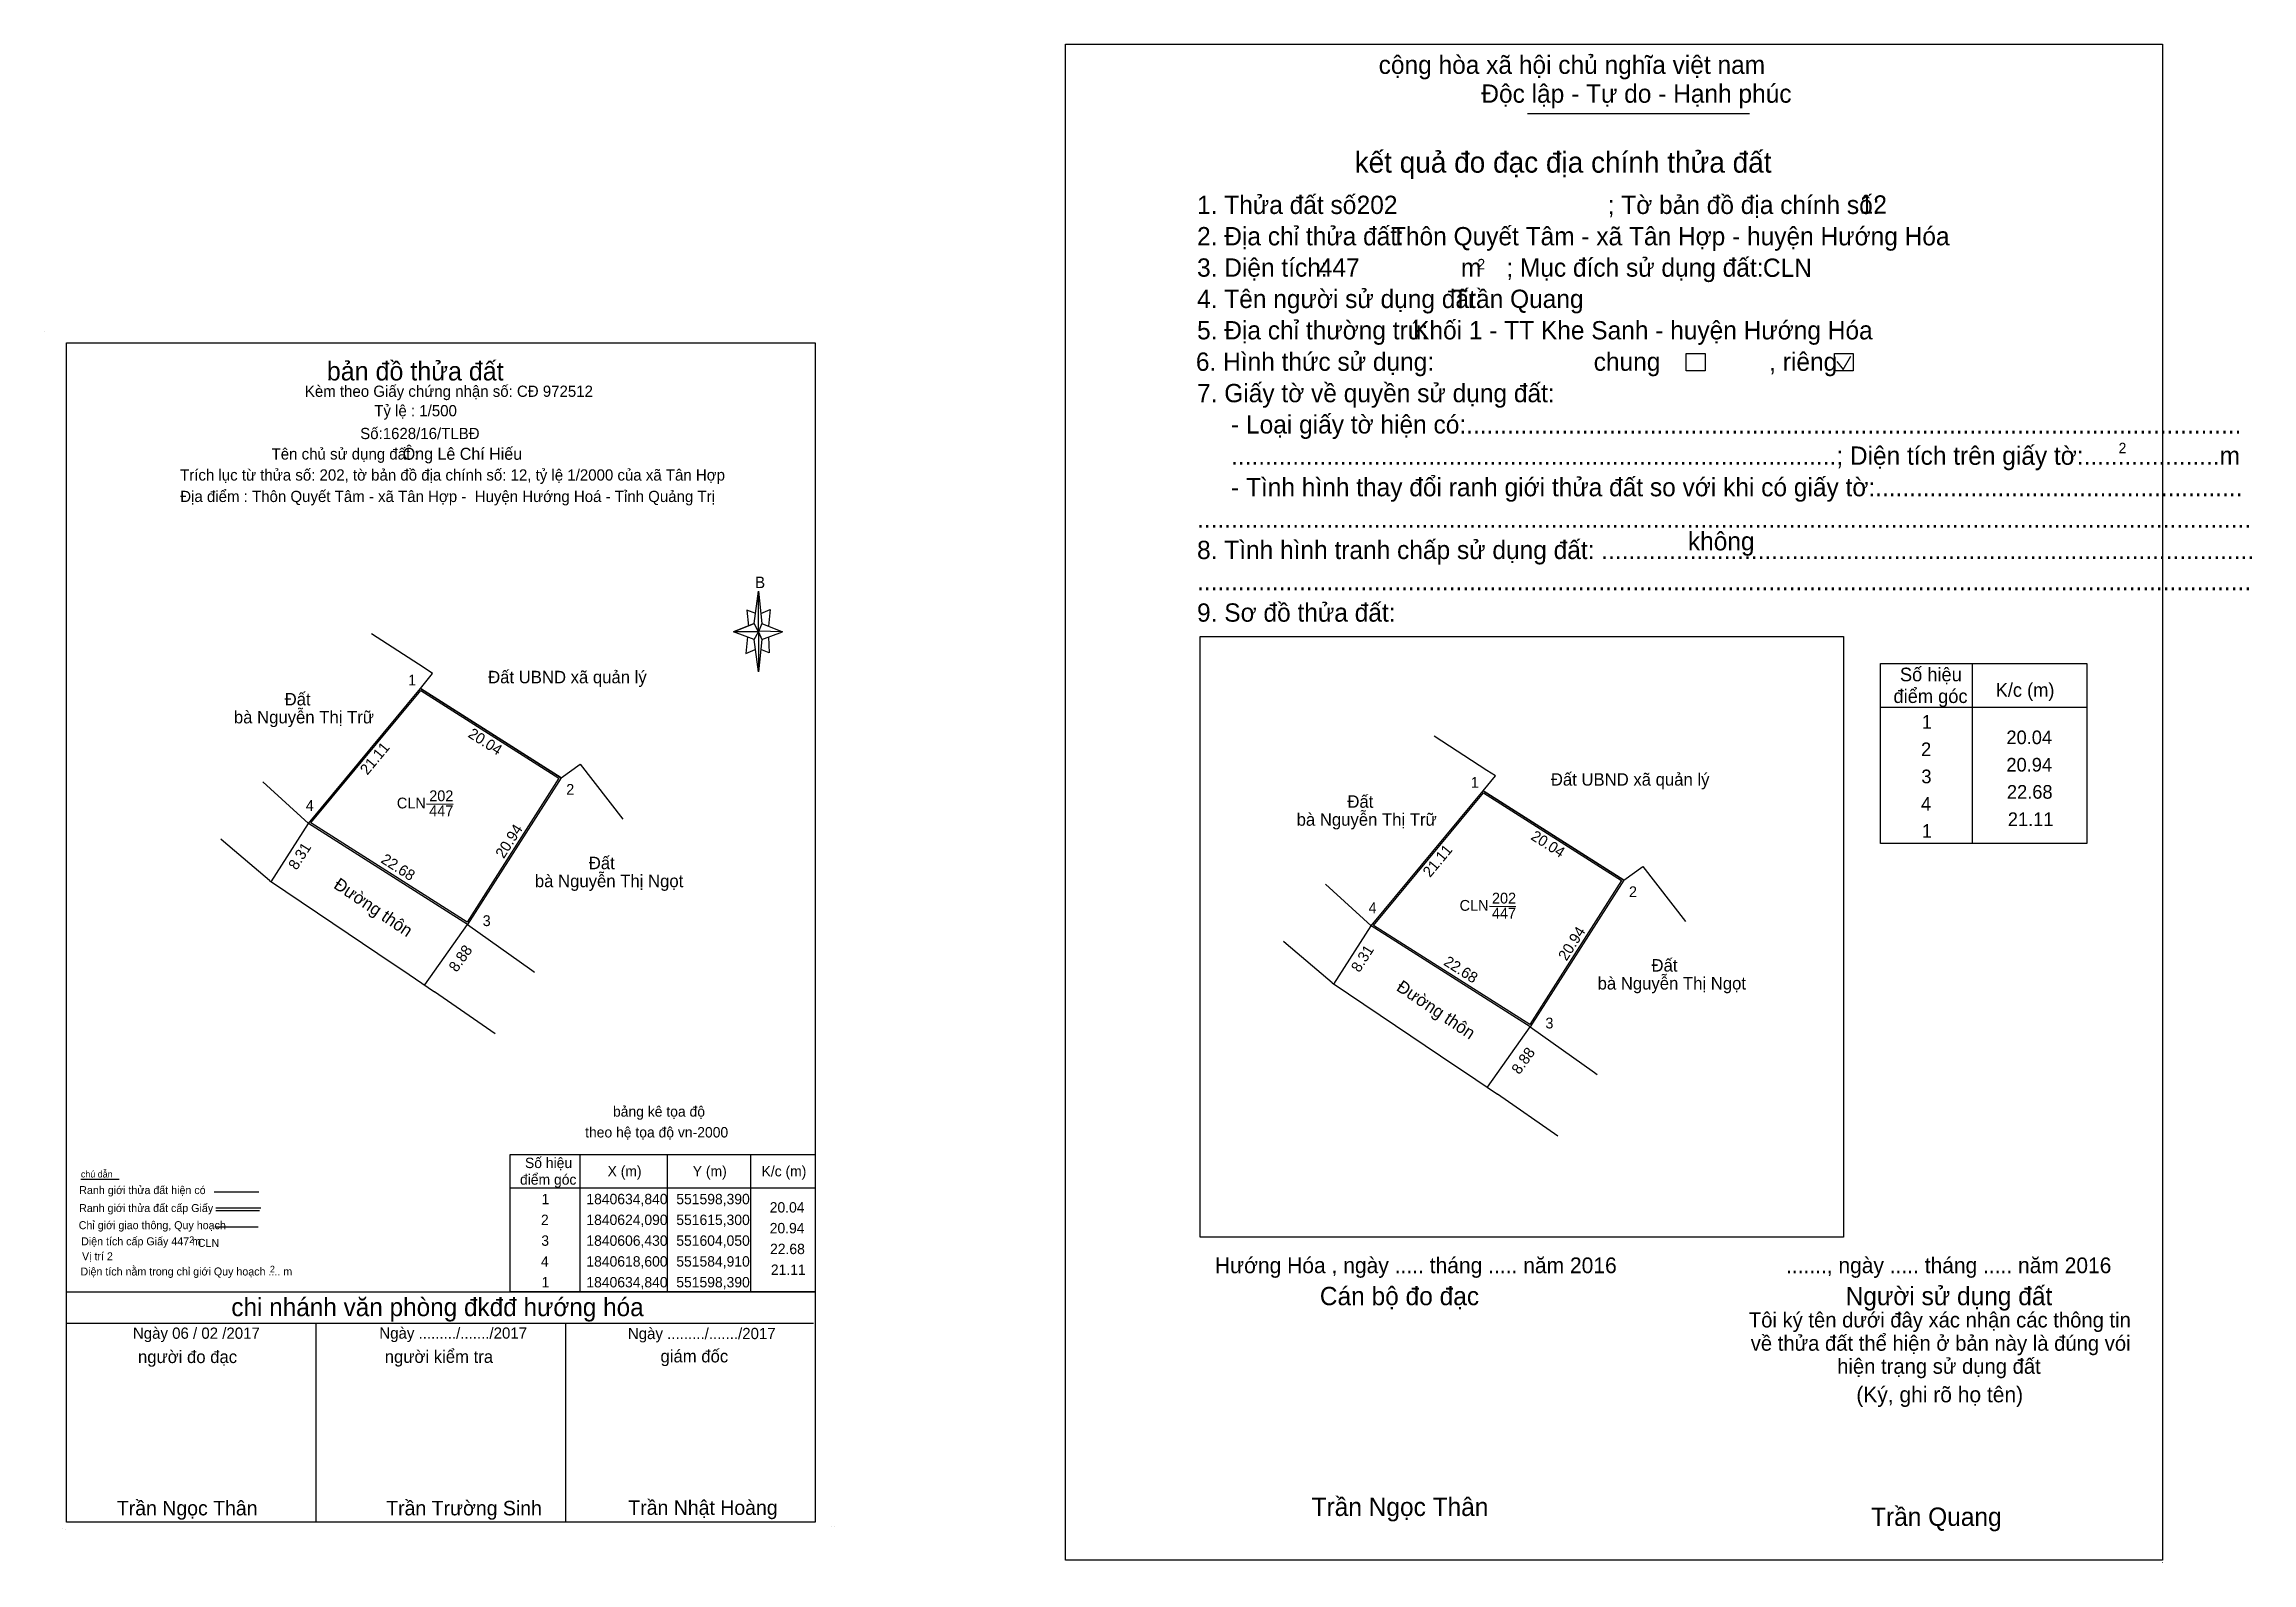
# Model space of a CAD drawing. Extents: x 550549 to 551729, y 1840514 to 1840697.
# Drawn here: x 551084.1 to 551349.5, y 1840514.4 to 1840697.1 of the extents above; entities that cross this region are included whole.
import ezdxf

# ---------------------------------------------------------------- set-up
doc = ezdxf.new("R2010")
doc.units = 0
for name, color, linetype in [('Level 1', 7, 'Continuous'), ('Level 10', 7, 'Continuous'), ('Level 16', 7, 'Continuous'), ('Level 23', 7, 'Continuous'), ('Level 34', 7, 'Continuous'), ('Level 5', 7, 'Continuous'), ('Level 6', 7, 'Continuous'), ('Level 63', 7, 'Continuous'), ('Level 7', 7, 'Continuous')]:
    doc.layers.add(name, color=color, linetype=linetype)

msp = doc.modelspace()

# ---------------------------------------------------------------- texts
at = {"layer": 'Level 1'}
for s, height, p in [('CLN', 1.3, (551126.49, 1840605.14)), ('447', 1.3, (551130.37, 1840604.2)), ('202', 1.3, (551130.38, 1840606.01)), ('202', 1.3, (551258.13, 1840593.7)), ('CLN', 1.3, (551254.24, 1840592.83)), ('447', 1.3, (551258.12, 1840591.89)), ('Hướng Hóa , ngày ..... tháng ..... năm 2016', 1.89, (551224.82, 1840549.25)), ('Trần Ngọc Thân', 2.1993, (551236.45, 1840520.05)), ('Trần Quang', 2.2, (551303.7, 1840518.86))]:
    msp.add_text(s, height=height, dxfattribs=at).set_placement(p)
at = {"layer": 'Level 16'}
for p in [(551101.53, 1840552.88), (551111.23, 1840549.34)]:
    msp.add_text('2', height=0.8, dxfattribs=at).set_placement(p)
at = {"layer": 'Level 34'}
msp.add_text('Ông Lê Chí Hiếu', height=1.44, dxfattribs=at).set_placement((551127.2, 1840647.07))
at = {"layer": 'Level 5'}
for s, height, p in [('bản đồ thửa đất', 2.25, (551118.07, 1840656.61)), ('Kèm theo Giấy chứng nhận số: CĐ 972512', 1.35, (551115.43, 1840654.64)), ('Tỷ lệ : 1/500', 1.35, (551123.77, 1840652.3)), ('Số:1628/16/TLBĐ', 1.35, (551122.08, 1840649.56)), ('Tên chủ sử dụng đất :', 1.35, (551111.43, 1840647.1)), ('Trích lục từ thửa số: 202, tờ bản đồ địa chính số: 12, tỷ lệ 1/2000 của xã Tân Hợp', 1.35, (551100.43, 1840644.57)), ('Địa điểm : Thôn Quyết Tâm - xã Tân Hợp -  Huyện Hướng Hoá - Tỉnh Quảng Trị ', 1.35, (551100.45, 1840641.99)), ('B', 1.38, (551169.53, 1840631.64)), ('bảng kê tọa độ', 1.25, (551152.47, 1840568.07)), ('theo hệ tọa độ vn-2000', 1.25, (551149.12, 1840565.57)), ('chú dẫn', 0.8, (551088.51, 1840560.76)), ('Ranh giới thửa đất cấp Giấy', 0.96, (551088.29, 1840556.6)), ('Ranh giới thửa đất hiện có ', 0.96, (551088.31, 1840558.76)), ('Chỉ giới giao thông, Quy hoạch', 0.96, (551088.25, 1840554.54)), ('Diện tích cấp Giấy 447 m', 0.96, (551088.53, 1840552.6)), ('CLN', 0.96, (551102.56, 1840552.41)), ('Diện tích nằm trong chỉ giới Quy hoạch .... m', 0.96, (551088.45, 1840548.97)), ('Vị trí 2', 0.96, (551088.64, 1840550.8)), ('chi nhánh văn phòng đkđđ hướng hóa', 2.187, (551106.59, 1840544.08)), ('Ngày 06 / 02 /2017', 1.35, (551094.76, 1840541.36)), ('Ngày ........./......./2017', 1.35, (551124.38, 1840541.37)), ('Ngày ........./......./2017', 1.35, (551154.26, 1840541.32)), ('người đo đạc', 1.5, (551095.37, 1840538.44)), ('người kiểm tra', 1.5, (551125.03, 1840538.46)), ('giám đốc', 1.5, (551158.18, 1840538.52)), ('Trần Ngọc Thân', 1.75, (551092.83, 1840520.12)), ('Trần Trường Sinh', 1.75, (551125.21, 1840520.12)), ('Trần Nhật Hoàng', 1.75, (551154.31, 1840520.18))]:
    msp.add_text(s, height=height, dxfattribs=at).set_placement(p)
at = {"layer": 'Level 6'}
for s, p in [('CLN', (551290.7, 1840669.07)), ('Trần Quang', (551253.44, 1840665.33))]:
    msp.add_text(s, height=2.2, dxfattribs=at).set_placement(p)
at = {"layer": 'Level 63'}
for s, height, p in [(' 1', 1.3, (551127.36, 1840619.93)), ('Đất UBND xã quản lý', 1.5, (551137.46, 1840620.19)), ('Số hiệu', 1.64, (551307.17, 1840620.43)), ('Đất', 1.5, (551113, 1840617.53)), ('điểm góc', 1.64, (551306.4, 1840617.82)), ('K/c (m)', 1.64, (551318.68, 1840618.57)), ('bà Nguyễn Thị Trữ', 1.5, (551106.9, 1840615.37)), (' 1', 1.64, (551309.19, 1840614.73)), ('20.04', 1.64, (551319.97, 1840612.87)), (' 2', 1.64, (551309.1, 1840611.43)), ('20.94', 1.64, (551319.97, 1840609.58)), (' 2', 1.3, (551146.36, 1840606.78)), (' 1', 1.3, (551255.11, 1840607.62)), ('Đất UBND xã quản lý', 1.5, (551265.21, 1840607.88)), (' 3', 1.64, (551309.14, 1840608.17)), ('22.68', 1.64, (551320.03, 1840606.31)), (' 4', 1.3, (551115.06, 1840604.85)), ('Đất', 1.5, (551240.75, 1840605.22)), (' 4', 1.64, (551309.09, 1840604.88)), ('bà Nguyễn Thị Trữ', 1.5, (551234.65, 1840603.06)), (' 1', 1.64, (551309.19, 1840601.61)), ('21.11', 1.64, (551320.14, 1840603.02)), ('bà Nguyễn Thị Ngọt', 1.5, (551143.08, 1840595.67)), ('Đất ', 1.5, (551149.56, 1840597.83)), (' 2', 1.3, (551274.11, 1840594.47)), (' 3', 1.3, (551136.32, 1840590.99)), (' 4', 1.3, (551242.81, 1840592.54)), ('Đất ', 1.5, (551277.31, 1840585.52)), ('bà Nguyễn Thị Ngọt', 1.5, (551270.83, 1840583.36)), (' 3', 1.3, (551264.07, 1840578.68)), ('Số hiệu', 1.25, (551141.89, 1840561.89)), ('điểm góc', 1.25, (551141.29, 1840559.89)), ('X (m)', 1.25, (551151.82, 1840560.89)), ('Y (m)', 1.25, (551162.06, 1840560.89)), ('K/c (m)', 1.25, (551170.33, 1840560.89)), (' 1', 1.25, (551143.42, 1840557.54)), ('1840634,840', 1.25, (551149.27, 1840557.54)), ('551598,390', 1.25, (551160.08, 1840557.54)), ('20.04', 1.25, (551171.31, 1840556.54)), (' 2', 1.25, (551143.35, 1840555.04)), ('1840624,090', 1.25, (551149.27, 1840555.04)), ('551615,300', 1.25, (551160.08, 1840555.04)), ('20.94', 1.25, (551171.31, 1840554.04)), (' 3', 1.25, (551143.39, 1840552.54)), ('1840606,430', 1.25, (551149.27, 1840552.54)), ('551604,050', 1.25, (551160.08, 1840552.54)), ('22.68', 1.25, (551171.35, 1840551.54)), (' 4', 1.25, (551143.35, 1840550.04)), ('1840618,600', 1.25, (551149.27, 1840550.04)), ('551584,910', 1.25, (551160.08, 1840550.04)), ('21.11', 1.25, (551171.45, 1840549.04)), (' 1', 1.25, (551143.42, 1840547.54)), ('1840634,840', 1.25, (551149.27, 1840547.54)), ('551598,390', 1.25, (551160.08, 1840547.54))]:
    msp.add_text(s, height=height, dxfattribs=at).set_placement(p)
for s, height, rotation, p in [('20.04', 1.3, 327.5551, (551134.94, 1840613.8)), ('21.11', 1.3, 50.3057, (551122.94, 1840609.08)), ('20.94', 1.3, 57.5015, (551139.34, 1840599.03)), ('8.31', 1.3, 57.5341, (551114.44, 1840597.64)), ('21.11', 1.3, 50.3057, (551250.69, 1840596.77)), ('20.04', 1.3, 327.5551, (551262.69, 1840601.49)), ('22.68', 1.3, 327.5501, (551124.47, 1840598.7)), ('Đường thôn', 1.5, 326.0056, (551118.77, 1840595.65)), ('20.94', 1.3, 57.5015, (551267.09, 1840586.72)), ('8.88', 1.3, 54.5748, (551133.68, 1840585.36)), ('8.31', 1.3, 57.5341, (551242.19, 1840585.33)), ('22.68', 1.3, 327.5501, (551252.22, 1840586.39)), ('Đường thôn', 1.5, 326.0056, (551246.52, 1840583.34)), ('8.88', 1.3, 54.5748, (551261.43, 1840573.05))]:
    msp.add_text(s, height=height, rotation=rotation, dxfattribs=at).set_placement(p)
at = {"layer": 'Level 7'}
for s, height, p in [('cộng hòa xã hội chủ nghĩa việt nam', 2.2003, (551244.51, 1840693.48)), ('Độc lập - Tự do - Hạnh phúc', 2.2003, (551256.85, 1840690.01)), ('kết quả đo đạc địa chính thửa đất', 2.5149, (551241.62, 1840681.6)), ('1. Thửa đất số:', 2.2003, (551222.68, 1840676.63)), ('202', 2.2, (551241.86, 1840676.63)), ('; Tờ bản đồ địa chính số:', 2.2003, (551272.04, 1840676.63)), ('12', 2.2, (551302.34, 1840676.67)), ('2. Địa chỉ thửa đất:', 2.2003, (551222.68, 1840672.86)), ('Thôn Quyết Tâm - xã Tân Hợp - huyện Hướng Hóa', 2.2, (551245.99, 1840672.86)), ('3. Diện tích:', 2.2003, (551222.68, 1840669.09)), ('447', 2.2, (551237.32, 1840669.11)), ('m', 2.2, (551254.4, 1840669.09)), ('2', 1.26, (551256.37, 1840669.97)), ('; Mục đích sử dụng đất:', 2.2003, (551259.85, 1840669.09)), ('4. Tên người sử dụng đất:', 2.2003, (551222.68, 1840665.32)), ('5. Địa chỉ thường trú:', 2.2003, (551222.68, 1840661.55)), ('Khối 1 - TT Khe Sanh - huyện Hướng Hóa', 2.2, (551248.65, 1840661.55)), ('6. Hình thức sử dụng:', 2.2003, (551222.54, 1840657.77)), ('chung                , riêng', 2.2003, (551270.36, 1840657.77)), ('7. Giấy tờ về quyền sử dụng đất:', 2.2003, (551222.68, 1840653.99)), ('     - Loại giấy tờ hiện có:..................................................................................................................', 2.20026, (551222.68, 1840650.23)), ('     .........................................................................................; Diện tích trên giấy tờ:....................m', 2.20026, (551222.68, 1840646.47)), ('2', 1.26, (551333.45, 1840647.85)), ('     - Tình hình thay đổi ranh giới thửa đất so với khi có giấy tờ:......................................................', 2.20026, (551222.68, 1840642.68)), ('8. Tình hình tranh chấp sử dụng đất: ................................................................................................', 2.20026, (551222.68, 1840635.13)), ('...........................................................................................................................................................', 2.20026, (551222.68, 1840638.9)), ('không', 2.2, (551281.68, 1840636.18)), ('9. Sơ đồ thửa đất:', 2.2003, (551222.68, 1840627.6)), ('...........................................................................................................................................................', 2.20026, (551222.68, 1840631.37)), ('......., ngày ..... tháng ..... năm 2016', 1.8862, (551293.47, 1840549.25)), ('Cán bộ đo đạc', 2.2005, (551237.44, 1840545.4)), ('Người sử dụng đất', 2.2003, (551300.64, 1840545.4)), ('Tôi ký tên dưới đây xác nhận các thông tin', 1.8178, (551289.01, 1840542.72)), ('về thửa đất thể hiện ở bản này là đúng vói', 1.8178, (551289.24, 1840539.92)), ('hiện trạng sử dụng đất', 1.8178, (551299.63, 1840537.15)), ('(Ký, ghi rõ họ tên)', 1.8862, (551301.93, 1840533.72)), ('.', 0.629, (551338.6, 1840514.41))]:
    msp.add_text(s, height=height, dxfattribs=at).set_placement(p)

# ---------------------------------------------------------------- linework, layer by layer
at = {"layer": 'Level 1'}
for points in [[(551129.33, 1840619.58), (551146.24, 1840608.83), (551134.99, 1840591.17), (551115.85, 1840603.34)], [(551129.37, 1840619.32), (551145.96, 1840608.77), (551134.93, 1840591.45), (551116.15, 1840603.39)], [(551257.08, 1840607.27), (551273.99, 1840596.52), (551262.74, 1840578.86), (551243.6, 1840591.03)], [(551257.12, 1840607.01), (551273.71, 1840596.46), (551262.68, 1840579.14), (551243.9, 1840591.08)]]:
    msp.add_lwpolyline(points, close=True, dxfattribs=at)
at = {"layer": 'Level 10'}
for p, q in [((551115.85, 1840603.34), (551129.33, 1840619.58)), ((551146.24, 1840608.83), (551129.33, 1840619.58)), ((551110.37, 1840608.33), (551115.85, 1840603.34)), ((551146.24, 1840608.83), (551134.99, 1840591.17)), ((551243.6, 1840591.03), (551257.08, 1840607.27)), ((551273.99, 1840596.52), (551257.08, 1840607.27)), ((551134.99, 1840591.17), (551115.85, 1840603.34)), ((551105.64, 1840601.18), (551105.32, 1840601.45)), ((551111.16, 1840596.49), (551105.64, 1840601.18)), ((551111.16, 1840596.49), (551116.96, 1840592.58)), ((551238.12, 1840596.02), (551243.6, 1840591.03)), ((551273.99, 1840596.52), (551262.74, 1840578.86)), ((551116.96, 1840592.58), (551126.05, 1840586.45)), ((551134.99, 1840591.17), (551142.71, 1840585.68)), ((551262.74, 1840578.86), (551243.6, 1840591.03)), ((551233.39, 1840588.87), (551233.07, 1840589.14)), ((551238.91, 1840584.18), (551233.39, 1840588.87)), ((551126.05, 1840586.45), (551127.19, 1840585.68)), ((551127.19, 1840585.68), (551131.03, 1840583.1)), ((551142.71, 1840585.68), (551143.04, 1840585.45)), ((551238.91, 1840584.18), (551244.71, 1840580.27)), ((551138.3, 1840578.05), (551131.03, 1840583.1)), ((551244.71, 1840580.27), (551253.8, 1840574.14)), ((551262.74, 1840578.86), (551270.46, 1840573.37)), ((551253.8, 1840574.14), (551254.94, 1840573.37)), ((551254.94, 1840573.37), (551258.78, 1840570.79)), ((551270.46, 1840573.37), (551270.79, 1840573.14)), ((551266.05, 1840565.74), (551258.78, 1840570.79))]:
    msp.add_line(p, q, dxfattribs=at)
for points in [[(551129.77, 1840622.03), (551123.43, 1840626.14)], [(551129.33, 1840619.58), (551130.79, 1840621.37), (551129.77, 1840622.03)], [(551257.52, 1840609.72), (551251.18, 1840613.83)], [(551146.24, 1840608.83), (551148.51, 1840610.48), (551153.64, 1840603.85)], [(551257.08, 1840607.27), (551258.54, 1840609.06), (551257.52, 1840609.72)], [(551273.99, 1840596.52), (551276.26, 1840598.17), (551281.39, 1840591.54)]]:
    msp.add_lwpolyline(points, dxfattribs=at)
at = {"layer": 'Level 16'}
msp.add_line((551093.11, 1840560.52), (551088.51, 1840560.52), dxfattribs=at)
at = {"layer": 'Level 23'}
for p, q in [((551110.37, 1840608.33), (551115.85, 1840603.34)), ((551110.37, 1840608.33), (551115.85, 1840603.34)), ((551134.99, 1840591.17), (551115.85, 1840603.34)), ((551134.99, 1840591.17), (551115.85, 1840603.34)), ((551105.64, 1840601.18), (551105.32, 1840601.45)), ((551105.64, 1840601.18), (551105.32, 1840601.45)), ((551111.16, 1840596.49), (551105.64, 1840601.18)), ((551111.16, 1840596.49), (551105.64, 1840601.18)), ((551111.16, 1840596.49), (551116.96, 1840592.58)), ((551111.16, 1840596.49), (551116.96, 1840592.58)), ((551238.12, 1840596.02), (551243.6, 1840591.03)), ((551238.12, 1840596.02), (551243.6, 1840591.03)), ((551116.96, 1840592.58), (551126.05, 1840586.45)), ((551116.96, 1840592.58), (551126.05, 1840586.45)), ((551134.99, 1840591.17), (551142.71, 1840585.68)), ((551134.99, 1840591.17), (551142.71, 1840585.68)), ((551262.74, 1840578.86), (551243.6, 1840591.03)), ((551262.74, 1840578.86), (551243.6, 1840591.03)), ((551233.39, 1840588.87), (551233.07, 1840589.14)), ((551233.39, 1840588.87), (551233.07, 1840589.14)), ((551238.91, 1840584.18), (551233.39, 1840588.87)), ((551238.91, 1840584.18), (551233.39, 1840588.87)), ((551126.05, 1840586.45), (551127.19, 1840585.68)), ((551126.05, 1840586.45), (551127.19, 1840585.68)), ((551127.19, 1840585.68), (551131.03, 1840583.1)), ((551127.19, 1840585.68), (551131.03, 1840583.1)), ((551238.91, 1840584.18), (551244.71, 1840580.27)), ((551238.91, 1840584.18), (551244.71, 1840580.27)), ((551244.71, 1840580.27), (551253.8, 1840574.14)), ((551244.71, 1840580.27), (551253.8, 1840574.14)), ((551262.74, 1840578.86), (551270.46, 1840573.37)), ((551262.74, 1840578.86), (551270.46, 1840573.37)), ((551253.8, 1840574.14), (551254.94, 1840573.37)), ((551253.8, 1840574.14), (551254.94, 1840573.37)), ((551254.94, 1840573.37), (551258.78, 1840570.79)), ((551254.94, 1840573.37), (551258.78, 1840570.79))]:
    msp.add_line(p, q, dxfattribs=at)
at = {"layer": 'Level 5'}
for p, q in [((551084.09, 1840662.52), (551084.09, 1840662.52)), ((551169.45, 1840627.37), (551169.95, 1840631.27)), ((551169.45, 1840627.37), (551166.95, 1840626.37)), ((551166.95, 1840626.37), (551169.45, 1840627.37)), ((551169.65, 1840628.57), (551168.55, 1840628.97)), ((551168.55, 1840628.97), (551168.75, 1840627.07)), ((551169.95, 1840626.37), (551169.45, 1840627.37)), ((551169.45, 1840627.37), (551170.35, 1840625.47)), ((551172.85, 1840626.37), (551169.95, 1840626.47)), ((551169.95, 1840626.47), (551169.95, 1840626.37)), ((551170.25, 1840628.57), (551171.35, 1840629.07)), ((551170.35, 1840627.37), (551172.85, 1840626.37)), ((551171.35, 1840629.07), (551171.15, 1840627.07)), ((551169.45, 1840625.47), (551166.95, 1840626.37)), ((551169.95, 1840626.37), (551166.95, 1840626.37)), ((551168.65, 1840625.77), (551168.45, 1840623.77)), ((551168.45, 1840623.77), (551169.55, 1840624.27)), ((551169.95, 1840626.37), (551170.35, 1840625.47)), ((551170.35, 1840625.47), (551169.95, 1840621.57)), ((551171.25, 1840623.87), (551170.25, 1840624.27)), ((551170.35, 1840625.47), (551172.85, 1840626.37)), ((551170.35, 1840625.47), (551172.85, 1840626.37)), ((551171.15, 1840625.77), (551171.25, 1840623.87)), ((551104.51, 1840559.02), (551109.89, 1840559.02)), ((551104.61, 1840554.81), (551109.83, 1840554.81)), ((551104.71, 1840557.1), (551110.15, 1840557.1)), ((551104.71, 1840556.78), (551109.97, 1840556.78)), ((551086.79, 1840547.02), (551176.79, 1840547.02)), ((551086.79, 1840543.22), (551176.59, 1840543.22)), ((551086.79, 1840543.22), (551176.59, 1840543.22)), ((551086.79, 1840543.22), (551176.59, 1840543.22)), ((551086.79, 1840519.32), (551086.79, 1840543.22)), ((551116.79, 1840519.32), (551116.79, 1840543.22)), ((551146.79, 1840519.32), (551146.79, 1840543.22)), ((551086.31, 1840518.55), (551086.31, 1840518.55)), ((551086.31, 1840518.55), (551086.31, 1840518.55)), ((551086.31, 1840518.55), (551086.31, 1840518.55)), ((551086.71, 1840518.48), (551086.71, 1840518.48)), ((551086.71, 1840518.48), (551086.71, 1840518.48)), ((551086.71, 1840518.48), (551086.71, 1840518.48)), ((551176.79, 1840519.32), (551086.79, 1840519.32)), ((551178.69, 1840518.82), (551178.69, 1840518.82)), ((551178.69, 1840518.82), (551178.69, 1840518.82)), ((551178.69, 1840518.82), (551178.69, 1840518.82)), ((551178.69, 1840518.82), (551178.69, 1840518.82)), ((551178.69, 1840518.82), (551178.69, 1840518.82)), ((551178.69, 1840518.82), (551178.69, 1840518.82)), ((551178.69, 1840518.82), (551178.69, 1840518.82)), ((551178.69, 1840518.82), (551178.69, 1840518.82)), ((551178.69, 1840518.82), (551178.69, 1840518.82)), ((551179.09, 1840518.76), (551179.09, 1840518.76)), ((551179.09, 1840518.76), (551179.09, 1840518.76)), ((551179.09, 1840518.76), (551179.09, 1840518.76))]:
    msp.add_line(p, q, dxfattribs=at)
for points in [[(551086.79, 1840661.12), (551176.79, 1840661.12), (551176.79, 1840519.32), (551086.79, 1840519.32)], [(551169.95, 1840631.27), (551170.35, 1840627.37), (551169.95, 1840626.37)], [(551169.95, 1840626.37), (551169.95, 1840621.57), (551169.45, 1840625.47)]]:
    msp.add_lwpolyline(points, close=True, dxfattribs=at)
at = {"layer": 'Level 63'}
for p, q in [((551315.85, 1840622.57), (551315.85, 1840600.91)), ((551329.62, 1840622.57), (551329.62, 1840600.91)), ((551304.83, 1840617.32), (551329.62, 1840617.32)), ((551130.07, 1840605.68), (551133.24, 1840605.65)), ((551111.39, 1840596.33), (551115.85, 1840603.34)), ((551257.82, 1840593.37), (551260.99, 1840593.34)), ((551129.84, 1840583.93), (551134.99, 1840591.17)), ((551239.14, 1840584.02), (551243.6, 1840591.03)), ((551257.59, 1840571.62), (551262.74, 1840578.86)), ((551148.49, 1840563.52), (551148.49, 1840547.02)), ((551158.99, 1840563.52), (551158.99, 1840547.02)), ((551168.99, 1840563.52), (551168.99, 1840547.02)), ((551140.09, 1840559.52), (551176.79, 1840559.52))]:
    msp.add_line(p, q, dxfattribs=at)
msp.add_lwpolyline([(551329.62, 1840600.91), (551304.83, 1840600.91), (551304.83, 1840622.57), (551329.62, 1840622.57)], dxfattribs=at)
msp.add_lwpolyline([(551140.09, 1840563.52), (551176.79, 1840563.52), (551176.79, 1840547.02), (551140.09, 1840547.02)], close=True, dxfattribs=at)
at = {"layer": 'Level 7'}
for p, q in [((551206.88, 1840697.06), (551206.88, 1840697.06)), ((551262.41, 1840688.7), (551289.07, 1840688.7)), ((551299.59, 1840658.89), (551300.34, 1840657.92)), ((551300.34, 1840657.92), (551301.26, 1840659.55)), ((551338.71, 1840514.72), (551338.71, 1840514.72))]:
    msp.add_line(p, q, dxfattribs=at)
for points in [[(551206.88, 1840697.06), (551338.72, 1840697.06), (551338.72, 1840514.72), (551206.88, 1840514.72)], [(551281.49, 1840659.87), (551283.75, 1840659.87), (551283.75, 1840657.76), (551281.49, 1840657.76)], [(551299.3, 1840659.87), (551301.56, 1840659.87), (551301.56, 1840657.76), (551299.3, 1840657.76)], [(551223.05, 1840625.82), (551300.39, 1840625.82), (551300.39, 1840553.58), (551223.05, 1840553.58)]]:
    msp.add_lwpolyline(points, close=True, dxfattribs=at)

msp.set_redraw_order([(e.dxf.handle, doc.entitydb.next_handle()) for e in msp.query("TEXT MTEXT ATTDEF DIMENSION ARC_DIMENSION")])  # texts and dimensions are drawn at this point

doc.saveas('drawing.dxf')
